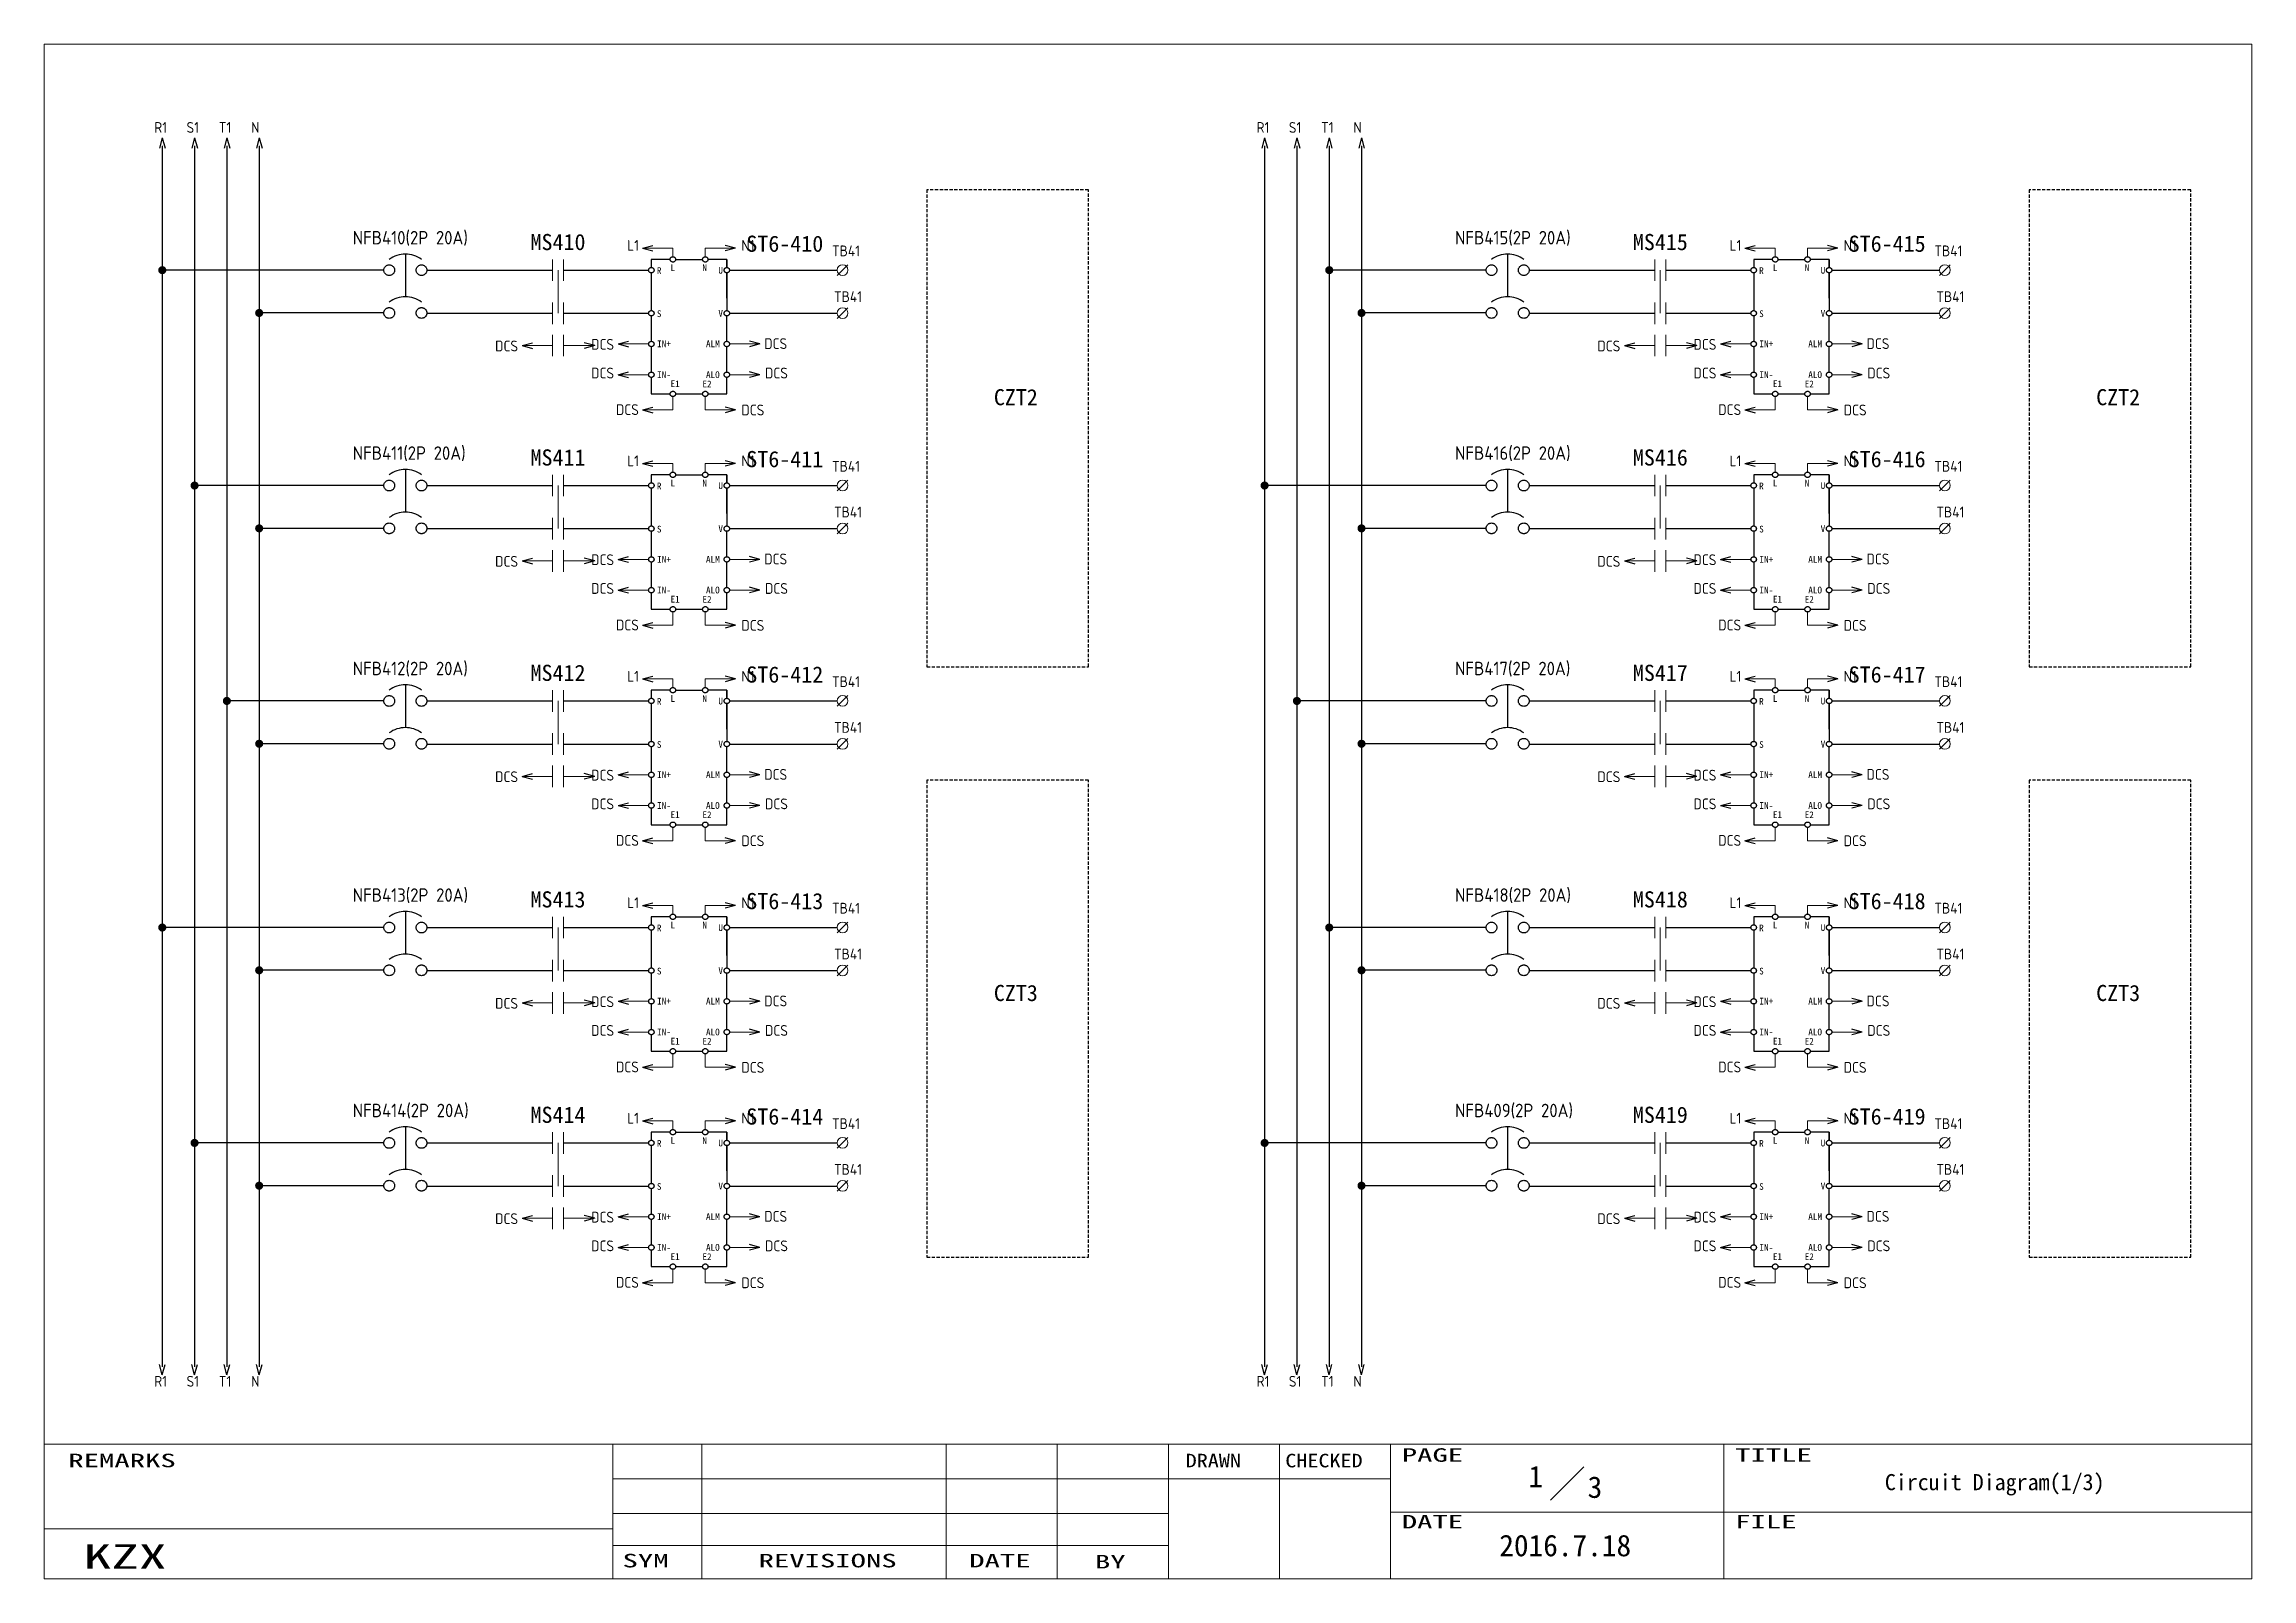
# Model space of a CAD drawing. Extents: x -319 to 2858, y -2689 to 285.
# Drawn here: x 356.9 to 766.9, y -1587.7 to -1302.7 of the extents above; entities that cross this region are included whole.
import ezdxf
from ezdxf.enums import TextEntityAlignment as Align

# ---------------------------------------------------------------- set-up
doc = ezdxf.new("R2010")
doc.units = 0
doc.header["$LTSCALE"] = 0.3
doc.header["$MEASUREMENT"] = 0
doc.linetypes.add('実線', pattern=[20001, 20000, -1])
doc.linetypes.add('破線', pattern=[3, 2, -1])
doc.layers.get('0').update_dxf_attribs({"linetype": '実線'})
for name, color, linetype, lineweight in [('01図枠', 5, 'CONTINUOUS', 9), ('02接続図', 7, 'CONTINUOUS', 5), ('10外形', 7, 'CONTINUOUS', 9)]:
    doc.layers.add(name, color=color, linetype=linetype, lineweight=lineweight)
for name, color, linetype in [('04部品記号', 3, 'CONTINUOUS'), ('05線番', 4, 'CONTINUOUS'), ('BLOCK', 7, 'CONTINUOUS'), ('図形１', 7, '実線'), ('虚线', 253, '破線')]:
    doc.layers.add(name, color=color, linetype=linetype)
doc.styles.add('電気標準', font='ISOCP.shx', dxfattribs={"height": 2.5, "bigfont": 'extfont.shx'})
doc.styles.add('ＭＳＰゴシック', font='')
doc.styles.get('ＭＳＰゴシック').set_extended_font_data('SimSun')

msp = doc.modelspace()

# ---------------------------------------------------------------- texts
at = {"layer": '01図枠', "linetype": 'Continuous', "lineweight": 5, "style": 'ＭＳＰゴシック'}
for s, height, width, p in [('REMARKS', 2.513, 1.666667, (361.44, -1564.43)), ('DRAWN', 2.513, 1.2, (568.95, -1564.45)), ('CHECKED', 2.513, 1.2, (587.45, -1564.45)), ('PAGE', 2.513, 1.666667, (609.08, -1563.42)), ('TITLE', 2.513, 1.666667, (670.99, -1563.42)), ('DATE', 2.513, 1.666667, (609.08, -1575.8)), ('FILE', 2.513, 1.666667, (670.99, -1575.8)), ('KZX', 4.523, 1.666667, (364.28, -1581.27)), ('SYM', 2.513, 1.666667, (464.36, -1583.03))]:
    msp.add_text(s, height=height, dxfattribs=dict(at, width=width)).set_placement(p, align=Align.TOP_LEFT)
at = {"layer": '01図枠', "linetype": 'Continuous', "lineweight": 5, "style": 'ＭＳＰゴシック', "width": 1.666667}
for s, p in [('REVISIONS', (502.45, -1583.03)), ('DATE', (534.45, -1583.03)), ('BY', (554.95, -1583.23))]:
    msp.add_text(s, height=2.513, dxfattribs=at).set_placement(p, align=Align.TOP_CENTER)
at = {"layer": '02接続図', "style": 'ＭＳＰゴシック'}
for s, p in [('1', (633.95, -1568.67)), ('3', (644.95, -1570.67)), ('2016.7.18', (639.43, -1581.51))]:
    msp.add_text(s, height=4, dxfattribs=at).set_placement(p, align=Align.MIDDLE)
msp.add_text('Circuit Diagram(1/3)', height=3, dxfattribs=at).set_placement((698.78, -1569.71), align=Align.MIDDLE_LEFT)
at = {"layer": '04部品記号', "linetype": 'Continuous', "style": 'ＭＳＰゴシック'}
for s, p in [('MS410', (452.38, -1339.42)), ('ST6-410', (494.5, -1339.73)), ('MS415', (657.1, -1339.42)), ('ST6-415', (699.22, -1339.73)), ('CZT2', (537.4, -1368.23)), ('CZT2', (742.12, -1368.23)), ('MS411', (452.38, -1379.42)), ('ST6-411', (494.5, -1379.73)), ('MS416', (657.1, -1379.42)), ('ST6-416', (699.22, -1379.73)), ('MS412', (452.38, -1419.42)), ('ST6-412', (494.5, -1419.73)), ('MS417', (657.1, -1419.42)), ('ST6-417', (699.22, -1419.73)), ('MS413', (452.38, -1461.49)), ('ST6-413', (494.5, -1461.81)), ('MS418', (657.1, -1461.49)), ('ST6-418', (699.22, -1461.81)), ('CZT3', (537.4, -1478.87)), ('CZT3', (742.12, -1478.87)), ('MS414', (452.38, -1501.49)), ('ST6-414', (494.5, -1501.81)), ('MS419', (657.1, -1501.49)), ('ST6-419', (699.22, -1501.81))]:
    msp.add_text(s, height=3, dxfattribs=at).set_placement(p, align=Align.MIDDLE_CENTER)
at = {"layer": '05線番', "style": 'ＭＳＰゴシック'}
for s, p in [('R', (470.74, -1344.73)), ('L', (473.28, -1344.18)), ('N', (479.2, -1344.2)), ('U', (482.16, -1344.66)), ('R', (675.45, -1344.73)), ('L', (678, -1344.18)), ('N', (683.91, -1344.2)), ('U', (686.87, -1344.66)), ('S', (470.74, -1352.73)), ('V', (482.16, -1352.66)), ('S', (675.45, -1352.73)), ('V', (686.87, -1352.66)), ('IN+', (470.79, -1358.32)), ('ALM', (479.86, -1358.32)), ('IN+', (675.5, -1358.32)), ('ALM', (684.57, -1358.32)), ('IN-', (470.78, -1364.05)), ('E1', (473.28, -1365.74)), ('E2', (479.2, -1365.77)), ('ALO', (479.86, -1364.05)), ('IN-', (675.5, -1364.05)), ('E1', (678, -1365.74)), ('E2', (683.91, -1365.77)), ('ALO', (684.57, -1364.05)), ('R', (470.74, -1384.73)), ('L', (473.28, -1384.18)), ('N', (479.2, -1384.2)), ('U', (482.16, -1384.66)), ('R', (675.45, -1384.73)), ('L', (678, -1384.18)), ('N', (683.91, -1384.2)), ('U', (686.87, -1384.66)), ('S', (470.74, -1392.73)), ('V', (482.16, -1392.66)), ('S', (675.45, -1392.73)), ('V', (686.87, -1392.66)), ('IN+', (470.79, -1398.32)), ('ALM', (479.86, -1398.32)), ('IN+', (675.5, -1398.32)), ('ALM', (684.57, -1398.32)), ('IN-', (470.78, -1404.05)), ('E1', (473.28, -1405.74)), ('E2', (479.2, -1405.77)), ('ALO', (479.86, -1404.05)), ('IN-', (675.5, -1404.05)), ('E1', (678, -1405.74)), ('E2', (683.91, -1405.77)), ('ALO', (684.57, -1404.05)), ('R', (470.74, -1424.73)), ('L', (473.28, -1424.18)), ('N', (479.2, -1424.2)), ('U', (482.16, -1424.66)), ('R', (675.45, -1424.73)), ('L', (678, -1424.18)), ('N', (683.91, -1424.2)), ('U', (686.87, -1424.66)), ('S', (470.74, -1432.73)), ('V', (482.16, -1432.66)), ('S', (675.45, -1432.73)), ('V', (686.87, -1432.66)), ('IN+', (470.79, -1438.32)), ('ALM', (479.86, -1438.32)), ('IN+', (675.5, -1438.32)), ('ALM', (684.57, -1438.32)), ('IN-', (470.78, -1444.05)), ('E1', (473.28, -1445.74)), ('E2', (479.2, -1445.77)), ('ALO', (479.86, -1444.05)), ('IN-', (675.5, -1444.05)), ('E1', (678, -1445.74)), ('E2', (683.91, -1445.77)), ('ALO', (684.57, -1444.05)), ('R', (470.74, -1466.81)), ('L', (473.28, -1466.26)), ('N', (479.2, -1466.28)), ('U', (482.16, -1466.74)), ('R', (675.45, -1466.81)), ('L', (678, -1466.26)), ('N', (683.91, -1466.28)), ('U', (686.87, -1466.74)), ('S', (470.74, -1474.81)), ('V', (482.16, -1474.74)), ('S', (675.45, -1474.81)), ('V', (686.87, -1474.74)), ('IN+', (470.79, -1480.39)), ('ALM', (479.86, -1480.39)), ('IN+', (675.5, -1480.39)), ('ALM', (684.57, -1480.39)), ('IN-', (470.78, -1486.12)), ('E1', (473.28, -1487.82)), ('E2', (479.2, -1487.84)), ('ALO', (479.86, -1486.12)), ('IN-', (675.5, -1486.12)), ('E1', (678, -1487.82)), ('E2', (683.91, -1487.84)), ('ALO', (684.57, -1486.12)), ('R', (470.74, -1506.81)), ('L', (473.28, -1506.26)), ('N', (479.2, -1506.28)), ('U', (482.16, -1506.74)), ('R', (675.45, -1506.81)), ('L', (678, -1506.26)), ('N', (683.91, -1506.28)), ('U', (686.87, -1506.74)), ('S', (470.74, -1514.81)), ('V', (482.16, -1514.74)), ('S', (675.45, -1514.81)), ('V', (686.87, -1514.74)), ('IN+', (470.79, -1520.39)), ('ALM', (479.86, -1520.39)), ('IN+', (675.5, -1520.39)), ('ALM', (684.57, -1520.39)), ('IN-', (470.78, -1526.12)), ('E1', (473.28, -1527.82)), ('E2', (479.2, -1527.84)), ('ALO', (479.86, -1526.12)), ('IN-', (675.5, -1526.12)), ('E1', (678, -1527.82)), ('E2', (683.91, -1527.84)), ('ALO', (684.57, -1526.12))]:
    msp.add_text(s, height=1.25, dxfattribs=at).set_placement(p, align=Align.MIDDLE_LEFT)
at = {"layer": '図形１', "color": 7, "linetype": '実線', "style": '電気標準'}
for s, p in [('R1', (377.39, -1319.14)), ('S1', (383.39, -1319.14)), ('T1', (389.39, -1319.14)), ('N', (395.39, -1319.14)), ('R1', (582.1, -1319.14)), ('S1', (588.1, -1319.14)), ('T1', (594.1, -1319.14)), ('N', (600.1, -1319.14)), ('L1', (465.22, -1341.05)), ('N1', (486.44, -1341.05)), ('TB41', (503.27, -1342.06)), ('L1', (669.94, -1341.05)), ('N1', (691.15, -1341.05)), ('TB41', (707.99, -1342.06)), ('TB41', (503.64, -1350.56)), ('TB41', (708.36, -1350.56)), ('DCS', (440.7, -1359.72)), ('DCS', (458.53, -1359.42)), ('DCS', (490.68, -1359.28)), ('DCS', (645.41, -1359.72)), ('DCS', (663.25, -1359.42)), ('DCS', (695.39, -1359.28)), ('DCS', (458.53, -1364.75)), ('DCS', (490.82, -1364.75)), ('DCS', (663.25, -1364.75)), ('DCS', (695.54, -1364.75)), ('DCS', (463.14, -1371.54)), ('DCS', (486.44, -1371.61)), ('DCS', (667.85, -1371.54)), ('DCS', (691.15, -1371.61)), ('L1', (465.22, -1381.05)), ('N1', (486.44, -1381.05)), ('TB41', (503.27, -1382.06)), ('L1', (669.94, -1381.05)), ('N1', (691.15, -1381.05)), ('TB41', (707.99, -1382.06)), ('TB41', (503.64, -1390.56)), ('TB41', (708.36, -1390.56)), ('DCS', (440.7, -1399.72)), ('DCS', (458.53, -1399.42)), ('DCS', (490.68, -1399.28)), ('DCS', (645.41, -1399.72)), ('DCS', (663.25, -1399.42)), ('DCS', (695.39, -1399.28)), ('DCS', (458.53, -1404.75)), ('DCS', (490.82, -1404.75)), ('DCS', (663.25, -1404.75)), ('DCS', (695.54, -1404.75)), ('DCS', (463.14, -1411.54)), ('DCS', (486.44, -1411.61)), ('DCS', (667.85, -1411.54)), ('DCS', (691.15, -1411.61)), ('L1', (465.22, -1421.05)), ('N1', (486.44, -1421.05)), ('TB41', (503.27, -1422.06)), ('L1', (669.94, -1421.05)), ('N1', (691.15, -1421.05)), ('TB41', (707.99, -1422.06)), ('TB41', (503.64, -1430.56)), ('TB41', (708.36, -1430.56)), ('DCS', (440.7, -1439.72)), ('DCS', (458.53, -1439.42)), ('DCS', (490.68, -1439.28)), ('DCS', (645.41, -1439.72)), ('DCS', (663.25, -1439.42)), ('DCS', (695.39, -1439.28)), ('DCS', (458.53, -1444.75)), ('DCS', (490.82, -1444.75)), ('DCS', (663.25, -1444.75)), ('DCS', (695.54, -1444.75)), ('DCS', (463.14, -1451.54)), ('DCS', (486.44, -1451.61)), ('DCS', (667.85, -1451.54)), ('DCS', (691.15, -1451.61)), ('L1', (465.22, -1463.12)), ('N1', (486.44, -1463.12)), ('TB41', (503.27, -1464.13)), ('L1', (669.94, -1463.12)), ('N1', (691.15, -1463.12)), ('TB41', (707.99, -1464.13)), ('TB41', (503.64, -1472.64)), ('TB41', (708.36, -1472.64)), ('DCS', (440.7, -1481.79)), ('DCS', (458.53, -1481.5)), ('DCS', (490.68, -1481.35)), ('DCS', (645.41, -1481.79)), ('DCS', (663.25, -1481.5)), ('DCS', (695.39, -1481.35)), ('DCS', (458.53, -1486.83)), ('DCS', (490.82, -1486.83)), ('DCS', (663.25, -1486.83)), ('DCS', (695.54, -1486.83)), ('DCS', (463.14, -1493.61)), ('DCS', (486.44, -1493.69)), ('DCS', (667.85, -1493.61)), ('DCS', (691.15, -1493.69)), ('L1', (465.22, -1503.12)), ('N1', (486.44, -1503.12)), ('TB41', (503.27, -1504.13)), ('L1', (669.94, -1503.12)), ('N1', (691.15, -1503.12)), ('TB41', (707.99, -1504.13)), ('TB41', (503.64, -1512.64)), ('TB41', (708.36, -1512.64)), ('DCS', (440.7, -1521.79)), ('DCS', (458.53, -1521.5)), ('DCS', (490.68, -1521.35)), ('DCS', (645.41, -1521.79)), ('DCS', (663.25, -1521.5)), ('DCS', (695.39, -1521.35)), ('DCS', (458.53, -1526.83)), ('DCS', (490.82, -1526.83)), ('DCS', (663.25, -1526.83)), ('DCS', (695.54, -1526.83)), ('DCS', (463.14, -1533.61)), ('DCS', (486.44, -1533.69)), ('DCS', (667.85, -1533.61)), ('DCS', (691.15, -1533.69)), ('R1', (377.39, -1551.98)), ('S1', (383.39, -1551.98)), ('T1', (389.39, -1551.98)), ('N', (395.39, -1551.98)), ('R1', (582.1, -1551.98)), ('S1', (588.1, -1551.98)), ('T1', (594.1, -1551.98)), ('N', (600.1, -1551.98))]:
    msp.add_text(s, height=2, dxfattribs=at).set_placement(p)
at = {"layer": '図形１', "color": 4, "style": '電気標準'}
for s, p in [('NFB410(2P 20A)', (414.25, -1339.86)), ('NFB415(2P 20A)', (618.96, -1339.86)), ('NFB411(2P 20A)', (414.25, -1379.86)), ('NFB416(2P 20A)', (618.96, -1379.86)), ('NFB412(2P 20A)', (414.25, -1419.86)), ('NFB417(2P 20A)', (618.96, -1419.86)), ('NFB413(2P 20A)', (414.25, -1461.94)), ('NFB418(2P 20A)', (618.96, -1461.94)), ('NFB414(2P 20A)', (414.25, -1501.94)), ('NFB409(2P 20A)', (618.96, -1501.94))]:
    msp.add_text(s, height=2.5, dxfattribs=at).set_placement(p)

# ---------------------------------------------------------------- blocks, each defined once
blk = doc.blocks.new('矢印（右向）')
at = {"layer": 'BLOCK'}
for q in [(-1.93, 0.52), (-1.93, -0.52)]:
    blk.add_line((0, 0), q, dxfattribs=at)

# ---------------------------------------------------------------- linework, layer by layer
for p, q in [((420.03, -1344.64), (378.89, -1344.64)), ((424.03, -1341.64), (424.03, -1349.59)), ((428.03, -1344.64), (451.38, -1344.64)), ((453.38, -1344.64), (469.21, -1344.64)), ((473.21, -1342.64), (469.71, -1342.64)), ((469.71, -1342.64), (469.71, -1344.14)), ((474.21, -1342.64), (479.23, -1342.64)), ((483.73, -1342.64), (480.23, -1342.64)), ((483.73, -1344.14), (483.73, -1342.64)), ((483.73, -1342.64), (483.73, -1344.14)), ((484.23, -1344.64), (486.23, -1344.64)), ((484.23, -1344.64), (504.23, -1344.64)), ((624.74, -1344.64), (595.6, -1344.64)), ((628.74, -1341.64), (628.74, -1349.59)), ((632.74, -1344.64), (656.09, -1344.64)), ((658.09, -1344.64), (673.93, -1344.64)), ((677.93, -1342.64), (674.43, -1342.64)), ((674.43, -1342.64), (674.43, -1344.14)), ((678.93, -1342.64), (683.94, -1342.64)), ((688.44, -1342.64), (684.94, -1342.64)), ((688.44, -1344.14), (688.44, -1342.64)), ((688.44, -1342.64), (688.44, -1344.14)), ((688.94, -1344.64), (690.94, -1344.64)), ((688.94, -1344.64), (708.94, -1344.64)), ((469.71, -1345.14), (469.71, -1352.14)), ((483.73, -1349.85), (483.73, -1345.14)), ((483.73, -1345.14), (483.73, -1352.14)), ((674.43, -1345.14), (674.43, -1352.14)), ((688.44, -1349.85), (688.44, -1345.14)), ((688.44, -1345.14), (688.44, -1352.14)), ((420.03, -1352.59), (396.89, -1352.59)), ((420.03, -1352.59), (396.89, -1352.59)), ((428.03, -1352.64), (451.38, -1352.64)), ((453.38, -1352.64), (469.21, -1352.64)), ((484.23, -1352.64), (504.23, -1352.64)), ((624.74, -1352.59), (601.6, -1352.59)), ((624.74, -1352.59), (601.6, -1352.59)), ((632.74, -1352.64), (656.09, -1352.64)), ((658.09, -1352.64), (673.93, -1352.64)), ((688.94, -1352.64), (708.94, -1352.64)), ((469.71, -1353.14), (469.71, -1357.85)), ((483.73, -1357.85), (483.73, -1353.14)), ((674.43, -1353.14), (674.43, -1357.85)), ((688.44, -1357.85), (688.44, -1353.14)), ((469.71, -1358.85), (469.71, -1363.56)), ((483.73, -1363.56), (483.73, -1358.85)), ((674.43, -1358.85), (674.43, -1363.56)), ((688.44, -1363.56), (688.44, -1358.85)), ((469.71, -1364.56), (469.71, -1367.62)), ((483.73, -1367.62), (483.73, -1364.56)), ((674.43, -1364.56), (674.43, -1367.62)), ((688.44, -1367.62), (688.44, -1364.56)), ((469.71, -1367.62), (473.21, -1367.62)), ((474.21, -1367.62), (479.23, -1367.62)), ((480.23, -1367.62), (483.73, -1367.62)), ((674.43, -1367.62), (677.93, -1367.62)), ((678.93, -1367.62), (683.94, -1367.62)), ((684.94, -1367.62), (688.44, -1367.62)), ((424.03, -1381.64), (424.03, -1389.59)), ((628.74, -1381.64), (628.74, -1389.59)), ((420.03, -1384.64), (384.89, -1384.64)), ((428.03, -1384.64), (451.38, -1384.64)), ((453.38, -1384.64), (469.21, -1384.64)), ((473.21, -1382.64), (469.71, -1382.64)), ((469.71, -1382.64), (469.71, -1384.14)), ((469.71, -1385.14), (469.71, -1392.14)), ((474.21, -1382.64), (479.23, -1382.64)), ((483.73, -1382.64), (480.23, -1382.64)), ((483.73, -1384.14), (483.73, -1382.64)), ((483.73, -1382.64), (483.73, -1384.14)), ((483.73, -1389.85), (483.73, -1385.14)), ((483.73, -1385.14), (483.73, -1392.14)), ((484.23, -1384.64), (486.23, -1384.64)), ((484.23, -1384.64), (504.23, -1384.64)), ((624.74, -1384.64), (583.6, -1384.64)), ((632.74, -1384.64), (656.09, -1384.64)), ((658.09, -1384.64), (673.93, -1384.64)), ((677.93, -1382.64), (674.43, -1382.64)), ((674.43, -1382.64), (674.43, -1384.14)), ((674.43, -1385.14), (674.43, -1392.14)), ((678.93, -1382.64), (683.94, -1382.64)), ((688.44, -1382.64), (684.94, -1382.64)), ((688.44, -1384.14), (688.44, -1382.64)), ((688.44, -1382.64), (688.44, -1384.14)), ((688.44, -1389.85), (688.44, -1385.14)), ((688.44, -1385.14), (688.44, -1392.14)), ((688.94, -1384.64), (690.94, -1384.64)), ((688.94, -1384.64), (708.94, -1384.64)), ((420.03, -1392.59), (396.89, -1392.59)), ((428.03, -1392.64), (451.38, -1392.64)), ((453.38, -1392.64), (469.21, -1392.64)), ((469.71, -1393.14), (469.71, -1397.85)), ((483.73, -1397.85), (483.73, -1393.14)), ((484.23, -1392.64), (504.23, -1392.64)), ((624.74, -1392.59), (601.6, -1392.59)), ((632.74, -1392.64), (656.09, -1392.64)), ((658.09, -1392.64), (673.93, -1392.64)), ((674.43, -1393.14), (674.43, -1397.85)), ((688.44, -1397.85), (688.44, -1393.14)), ((688.94, -1392.64), (708.94, -1392.64)), ((469.71, -1398.85), (469.71, -1403.56)), ((483.73, -1403.56), (483.73, -1398.85)), ((674.43, -1398.85), (674.43, -1403.56)), ((688.44, -1403.56), (688.44, -1398.85)), ((469.71, -1404.56), (469.71, -1407.62)), ((483.73, -1407.62), (483.73, -1404.56)), ((674.43, -1404.56), (674.43, -1407.62)), ((688.44, -1407.62), (688.44, -1404.56)), ((469.71, -1407.62), (473.21, -1407.62)), ((474.21, -1407.62), (479.23, -1407.62)), ((480.23, -1407.62), (483.73, -1407.62)), ((674.43, -1407.62), (677.93, -1407.62)), ((678.93, -1407.62), (683.94, -1407.62)), ((684.94, -1407.62), (688.44, -1407.62)), ((424.03, -1421.64), (424.03, -1429.59)), ((473.21, -1422.64), (469.71, -1422.64)), ((469.71, -1422.64), (469.71, -1424.14)), ((474.21, -1422.64), (479.23, -1422.64)), ((483.73, -1422.64), (480.23, -1422.64)), ((483.73, -1424.14), (483.73, -1422.64)), ((483.73, -1422.64), (483.73, -1424.14)), ((628.74, -1421.64), (628.74, -1429.59)), ((677.93, -1422.64), (674.43, -1422.64)), ((674.43, -1422.64), (674.43, -1424.14)), ((678.93, -1422.64), (683.94, -1422.64)), ((688.44, -1422.64), (684.94, -1422.64)), ((688.44, -1424.14), (688.44, -1422.64)), ((688.44, -1422.64), (688.44, -1424.14)), ((420.03, -1424.64), (390.89, -1424.64)), ((428.03, -1424.64), (451.38, -1424.64)), ((453.38, -1424.64), (469.21, -1424.64)), ((469.71, -1425.14), (469.71, -1432.14)), ((483.73, -1429.85), (483.73, -1425.14)), ((483.73, -1425.14), (483.73, -1432.14)), ((484.23, -1424.64), (486.23, -1424.64)), ((484.23, -1424.64), (504.23, -1424.64)), ((624.74, -1424.64), (589.6, -1424.64)), ((632.74, -1424.64), (656.09, -1424.64)), ((658.09, -1424.64), (673.93, -1424.64)), ((674.43, -1425.14), (674.43, -1432.14)), ((688.44, -1429.85), (688.44, -1425.14)), ((688.44, -1425.14), (688.44, -1432.14)), ((688.94, -1424.64), (690.94, -1424.64)), ((688.94, -1424.64), (708.94, -1424.64)), ((420.03, -1432.59), (396.89, -1432.59)), ((428.03, -1432.64), (451.38, -1432.64)), ((453.38, -1432.64), (469.21, -1432.64)), ((469.71, -1433.14), (469.71, -1437.85)), ((483.73, -1437.85), (483.73, -1433.14)), ((484.23, -1432.64), (504.23, -1432.64)), ((624.74, -1432.59), (601.6, -1432.59)), ((632.74, -1432.64), (656.09, -1432.64)), ((658.09, -1432.64), (673.93, -1432.64)), ((674.43, -1433.14), (674.43, -1437.85)), ((688.44, -1437.85), (688.44, -1433.14)), ((688.94, -1432.64), (708.94, -1432.64)), ((469.71, -1438.85), (469.71, -1443.56)), ((483.73, -1443.56), (483.73, -1438.85)), ((674.43, -1438.85), (674.43, -1443.56)), ((688.44, -1443.56), (688.44, -1438.85)), ((469.71, -1444.56), (469.71, -1447.62)), ((483.73, -1447.62), (483.73, -1444.56)), ((674.43, -1444.56), (674.43, -1447.62)), ((688.44, -1447.62), (688.44, -1444.56)), ((469.71, -1447.62), (473.21, -1447.62)), ((474.21, -1447.62), (479.23, -1447.62)), ((480.23, -1447.62), (483.73, -1447.62)), ((674.43, -1447.62), (677.93, -1447.62)), ((678.93, -1447.62), (683.94, -1447.62)), ((684.94, -1447.62), (688.44, -1447.62)), ((420.03, -1466.72), (378.89, -1466.72)), ((424.03, -1463.72), (424.03, -1471.66)), ((428.03, -1466.72), (451.38, -1466.72)), ((453.38, -1466.72), (469.21, -1466.72)), ((473.21, -1464.72), (469.71, -1464.72)), ((469.71, -1464.72), (469.71, -1466.22)), ((469.71, -1467.22), (469.71, -1474.22)), ((474.21, -1464.72), (479.23, -1464.72)), ((483.73, -1464.72), (480.23, -1464.72)), ((483.73, -1466.22), (483.73, -1464.72)), ((483.73, -1464.72), (483.73, -1466.22)), ((483.73, -1471.92), (483.73, -1467.22)), ((483.73, -1467.22), (483.73, -1474.22)), ((484.23, -1466.72), (486.23, -1466.72)), ((484.23, -1466.72), (504.23, -1466.72)), ((624.74, -1466.72), (595.6, -1466.72)), ((628.74, -1463.72), (628.74, -1471.66)), ((632.74, -1466.72), (656.09, -1466.72)), ((658.09, -1466.72), (673.93, -1466.72)), ((677.93, -1464.72), (674.43, -1464.72)), ((674.43, -1464.72), (674.43, -1466.22)), ((674.43, -1467.22), (674.43, -1474.22)), ((678.93, -1464.72), (683.94, -1464.72)), ((688.44, -1464.72), (684.94, -1464.72)), ((688.44, -1466.22), (688.44, -1464.72)), ((688.44, -1464.72), (688.44, -1466.22)), ((688.44, -1471.92), (688.44, -1467.22)), ((688.44, -1467.22), (688.44, -1474.22)), ((688.94, -1466.72), (690.94, -1466.72)), ((688.94, -1466.72), (708.94, -1466.72)), ((420.03, -1474.66), (396.89, -1474.66)), ((420.03, -1474.66), (396.89, -1474.66)), ((428.03, -1474.72), (451.38, -1474.72)), ((453.38, -1474.72), (469.21, -1474.72)), ((469.71, -1475.22), (469.71, -1479.92)), ((483.73, -1479.92), (483.73, -1475.22)), ((484.23, -1474.72), (504.23, -1474.72)), ((624.74, -1474.66), (601.6, -1474.66)), ((624.74, -1474.66), (601.6, -1474.66)), ((632.74, -1474.72), (656.09, -1474.72)), ((658.09, -1474.72), (673.93, -1474.72)), ((674.43, -1475.22), (674.43, -1479.92)), ((688.44, -1479.92), (688.44, -1475.22)), ((688.94, -1474.72), (708.94, -1474.72)), ((469.71, -1480.92), (469.71, -1485.63)), ((483.73, -1485.63), (483.73, -1480.92)), ((674.43, -1480.92), (674.43, -1485.63)), ((688.44, -1485.63), (688.44, -1480.92)), ((469.71, -1486.63), (469.71, -1489.69)), ((483.73, -1489.69), (483.73, -1486.63)), ((674.43, -1486.63), (674.43, -1489.69)), ((688.44, -1489.69), (688.44, -1486.63)), ((469.71, -1489.69), (473.21, -1489.69)), ((474.21, -1489.69), (479.23, -1489.69)), ((480.23, -1489.69), (483.73, -1489.69)), ((674.43, -1489.69), (677.93, -1489.69)), ((678.93, -1489.69), (683.94, -1489.69)), ((684.94, -1489.69), (688.44, -1489.69)), ((424.03, -1503.72), (424.03, -1511.66)), ((628.74, -1503.72), (628.74, -1511.66)), ((420.03, -1506.72), (384.89, -1506.72)), ((428.03, -1506.72), (451.38, -1506.72)), ((453.38, -1506.72), (469.21, -1506.72)), ((473.21, -1504.72), (469.71, -1504.72)), ((469.71, -1504.72), (469.71, -1506.22)), ((469.71, -1507.22), (469.71, -1514.22)), ((474.21, -1504.72), (479.23, -1504.72)), ((483.73, -1504.72), (480.23, -1504.72)), ((483.73, -1506.22), (483.73, -1504.72)), ((483.73, -1504.72), (483.73, -1506.22)), ((483.73, -1511.92), (483.73, -1507.22)), ((483.73, -1507.22), (483.73, -1514.22)), ((484.23, -1506.72), (486.23, -1506.72)), ((484.23, -1506.72), (504.23, -1506.72)), ((624.74, -1506.72), (583.6, -1506.72)), ((632.74, -1506.72), (656.09, -1506.72)), ((658.09, -1506.72), (673.93, -1506.72)), ((677.93, -1504.72), (674.43, -1504.72)), ((674.43, -1504.72), (674.43, -1506.22)), ((674.43, -1507.22), (674.43, -1514.22)), ((678.93, -1504.72), (683.94, -1504.72)), ((688.44, -1504.72), (684.94, -1504.72)), ((688.44, -1506.22), (688.44, -1504.72)), ((688.44, -1504.72), (688.44, -1506.22)), ((688.44, -1511.92), (688.44, -1507.22)), ((688.44, -1507.22), (688.44, -1514.22)), ((688.94, -1506.72), (690.94, -1506.72)), ((688.94, -1506.72), (708.94, -1506.72)), ((420.03, -1514.66), (396.89, -1514.66)), ((428.03, -1514.72), (451.38, -1514.72)), ((453.38, -1514.72), (469.21, -1514.72)), ((469.71, -1515.22), (469.71, -1519.92)), ((483.73, -1519.92), (483.73, -1515.22)), ((484.23, -1514.72), (504.23, -1514.72)), ((624.74, -1514.66), (601.6, -1514.66)), ((632.74, -1514.72), (656.09, -1514.72)), ((658.09, -1514.72), (673.93, -1514.72)), ((674.43, -1515.22), (674.43, -1519.92)), ((688.44, -1519.92), (688.44, -1515.22)), ((688.94, -1514.72), (708.94, -1514.72)), ((469.71, -1520.92), (469.71, -1525.63)), ((483.73, -1525.63), (483.73, -1520.92)), ((674.43, -1520.92), (674.43, -1525.63)), ((688.44, -1525.63), (688.44, -1520.92)), ((469.71, -1526.63), (469.71, -1529.69)), ((483.73, -1529.69), (483.73, -1526.63)), ((674.43, -1526.63), (674.43, -1529.69)), ((688.44, -1529.69), (688.44, -1526.63)), ((469.71, -1529.69), (473.21, -1529.69)), ((474.21, -1529.69), (479.23, -1529.69)), ((480.23, -1529.69), (483.73, -1529.69)), ((674.43, -1529.69), (677.93, -1529.69)), ((678.93, -1529.69), (683.94, -1529.69)), ((684.94, -1529.69), (688.44, -1529.69))]:
    msp.add_line(p, q)
for centre in [(469.71, -1344.64), (473.71, -1342.64), (479.73, -1342.64), (483.73, -1344.64), (674.43, -1344.64), (678.43, -1342.64), (684.44, -1342.64), (688.44, -1344.64), (469.71, -1352.64), (483.73, -1352.64), (674.43, -1352.64), (688.44, -1352.64), (469.71, -1358.35), (483.73, -1358.35), (674.43, -1358.35), (688.44, -1358.35), (469.71, -1364.06), (483.73, -1364.06), (674.43, -1364.06), (688.44, -1364.06), (473.71, -1367.62), (479.73, -1367.62), (678.43, -1367.62), (684.44, -1367.62), (469.71, -1384.64), (473.71, -1382.64), (479.73, -1382.64), (483.73, -1384.64), (674.43, -1384.64), (678.43, -1382.64), (684.44, -1382.64), (688.44, -1384.64), (469.71, -1392.64), (483.73, -1392.64), (674.43, -1392.64), (688.44, -1392.64), (469.71, -1398.35), (483.73, -1398.35), (674.43, -1398.35), (688.44, -1398.35), (469.71, -1404.06), (483.73, -1404.06), (674.43, -1404.06), (688.44, -1404.06), (473.71, -1407.62), (479.73, -1407.62), (678.43, -1407.62), (684.44, -1407.62), (473.71, -1422.64), (479.73, -1422.64), (678.43, -1422.64), (684.44, -1422.64), (469.71, -1424.64), (483.73, -1424.64), (674.43, -1424.64), (688.44, -1424.64), (469.71, -1432.64), (483.73, -1432.64), (674.43, -1432.64), (688.44, -1432.64), (469.71, -1438.35), (483.73, -1438.35), (674.43, -1438.35), (688.44, -1438.35), (469.71, -1444.06), (473.71, -1447.62), (479.73, -1447.62), (483.73, -1444.06), (674.43, -1444.06), (678.43, -1447.62), (684.44, -1447.62), (688.44, -1444.06), (469.71, -1466.72), (473.71, -1464.72), (479.73, -1464.72), (483.73, -1466.72), (674.43, -1466.72), (678.43, -1464.72), (684.44, -1464.72), (688.44, -1466.72), (469.71, -1474.72), (483.73, -1474.72), (674.43, -1474.72), (688.44, -1474.72), (469.71, -1480.42), (483.73, -1480.42), (674.43, -1480.42), (688.44, -1480.42), (469.71, -1486.13), (483.73, -1486.13), (674.43, -1486.13), (688.44, -1486.13), (473.71, -1489.69), (479.73, -1489.69), (678.43, -1489.69), (684.44, -1489.69), (473.71, -1504.72), (479.73, -1504.72), (678.43, -1504.72), (684.44, -1504.72), (469.71, -1506.72), (483.73, -1506.72), (674.43, -1506.72), (688.44, -1506.72), (469.71, -1514.72), (483.73, -1514.72), (674.43, -1514.72), (688.44, -1514.72), (469.71, -1520.42), (483.73, -1520.42), (674.43, -1520.42), (688.44, -1520.42), (469.71, -1526.13), (473.71, -1529.69), (479.73, -1529.69), (483.73, -1526.13), (674.43, -1526.13), (678.43, -1529.69), (684.44, -1529.69), (688.44, -1526.13)]:
    msp.add_circle(centre, 0.5)
at = {"layer": '01図枠', "linetype": 'Continuous', "lineweight": 5}
for p, q in [((356.95, -1587.67), (356.95, -1302.67)), ((356.95, -1302.67), (766.95, -1302.67)), ((766.95, -1302.67), (766.95, -1587.67)), ((356.95, -1562.67), (766.95, -1562.67)), ((462.56, -1562.67), (462.56, -1587.67)), ((479.07, -1562.67), (479.07, -1587.67)), ((524.47, -1562.67), (524.47, -1587.67)), ((545.1, -1562.67), (545.1, -1587.67)), ((565.74, -1562.67), (565.74, -1587.67)), ((586.38, -1587.67), (586.38, -1562.67)), ((607.01, -1562.67), (607.01, -1587.67)), ((668.92, -1587.67), (668.92, -1562.67)), ((462.56, -1569.1), (565.74, -1569.1)), ((565.74, -1569.1), (607.01, -1569.1)), ((642.87, -1566.86), (636.68, -1573.05)), ((462.56, -1578.38), (356.95, -1578.38)), ((462.56, -1575.52), (565.74, -1575.52)), ((607.01, -1575.29), (766.95, -1575.29)), ((462.56, -1581.48), (565.74, -1581.48)), ((766.95, -1587.67), (356.95, -1587.67))]:
    msp.add_line(p, q, dxfattribs=at)
at = {"layer": '02接続図', "linetype": 'Continuous'}
for p, q in [((451.38, -1346.64), (451.38, -1342.64)), ((452.38, -1344.64), (452.38, -1352.64)), ((453.38, -1346.64), (453.38, -1342.64)), ((504.23, -1345.62), (506.23, -1343.62)), ((656.09, -1346.64), (656.09, -1342.64)), ((657.09, -1344.64), (657.09, -1352.64)), ((658.09, -1346.64), (658.09, -1342.64)), ((708.94, -1345.62), (710.94, -1343.62)), ((451.38, -1354.64), (451.38, -1350.64)), ((453.38, -1354.64), (453.38, -1350.64)), ((504.23, -1353.62), (506.23, -1351.62)), ((656.09, -1354.64), (656.09, -1350.64)), ((658.09, -1354.64), (658.09, -1350.64)), ((708.94, -1353.62), (710.94, -1351.62)), ((451.38, -1360.64), (451.38, -1356.64)), ((453.38, -1360.64), (453.38, -1356.64)), ((656.09, -1360.64), (656.09, -1356.64)), ((658.09, -1360.64), (658.09, -1356.64)), ((451.38, -1386.64), (451.38, -1382.64)), ((452.38, -1384.64), (452.38, -1392.64)), ((453.38, -1386.64), (453.38, -1382.64)), ((504.23, -1385.62), (506.23, -1383.62)), ((656.09, -1386.64), (656.09, -1382.64)), ((657.09, -1384.64), (657.09, -1392.64)), ((658.09, -1386.64), (658.09, -1382.64)), ((708.94, -1385.62), (710.94, -1383.62)), ((451.38, -1394.64), (451.38, -1390.64)), ((453.38, -1394.64), (453.38, -1390.64)), ((504.23, -1393.62), (506.23, -1391.62)), ((656.09, -1394.64), (656.09, -1390.64)), ((658.09, -1394.64), (658.09, -1390.64)), ((708.94, -1393.62), (710.94, -1391.62)), ((451.38, -1400.64), (451.38, -1396.64)), ((453.38, -1400.64), (453.38, -1396.64)), ((656.09, -1400.64), (656.09, -1396.64)), ((658.09, -1400.64), (658.09, -1396.64)), ((451.38, -1426.64), (451.38, -1422.64)), ((453.38, -1426.64), (453.38, -1422.64)), ((656.09, -1426.64), (656.09, -1422.64)), ((658.09, -1426.64), (658.09, -1422.64)), ((452.38, -1424.64), (452.38, -1432.64)), ((504.23, -1425.62), (506.23, -1423.62)), ((657.09, -1424.64), (657.09, -1432.64)), ((708.94, -1425.62), (710.94, -1423.62)), ((451.38, -1434.64), (451.38, -1430.64)), ((453.38, -1434.64), (453.38, -1430.64)), ((656.09, -1434.64), (656.09, -1430.64)), ((658.09, -1434.64), (658.09, -1430.64)), ((504.23, -1433.62), (506.23, -1431.62)), ((708.94, -1433.62), (710.94, -1431.62)), ((451.38, -1440.64), (451.38, -1436.64)), ((453.38, -1440.64), (453.38, -1436.64)), ((656.09, -1440.64), (656.09, -1436.64)), ((658.09, -1440.64), (658.09, -1436.64)), ((451.38, -1468.72), (451.38, -1464.72)), ((452.38, -1466.72), (452.38, -1474.72)), ((453.38, -1468.72), (453.38, -1464.72)), ((504.23, -1467.69), (506.23, -1465.69)), ((656.09, -1468.72), (656.09, -1464.72)), ((657.09, -1466.72), (657.09, -1474.72)), ((658.09, -1468.72), (658.09, -1464.72)), ((708.94, -1467.69), (710.94, -1465.69)), ((451.38, -1476.72), (451.38, -1472.72)), ((453.38, -1476.72), (453.38, -1472.72)), ((504.23, -1475.69), (506.23, -1473.69)), ((656.09, -1476.72), (656.09, -1472.72)), ((658.09, -1476.72), (658.09, -1472.72)), ((708.94, -1475.69), (710.94, -1473.69)), ((451.38, -1482.72), (451.38, -1478.72)), ((453.38, -1482.72), (453.38, -1478.72)), ((656.09, -1482.72), (656.09, -1478.72)), ((658.09, -1482.72), (658.09, -1478.72)), ((451.38, -1508.72), (451.38, -1504.72)), ((452.38, -1506.72), (452.38, -1514.72)), ((453.38, -1508.72), (453.38, -1504.72)), ((504.23, -1507.69), (506.23, -1505.69)), ((656.09, -1508.72), (656.09, -1504.72)), ((657.09, -1506.72), (657.09, -1514.72)), ((658.09, -1508.72), (658.09, -1504.72)), ((708.94, -1507.69), (710.94, -1505.69)), ((451.38, -1516.72), (451.38, -1512.72)), ((453.38, -1516.72), (453.38, -1512.72)), ((656.09, -1516.72), (656.09, -1512.72)), ((658.09, -1516.72), (658.09, -1512.72)), ((504.23, -1515.69), (506.23, -1513.69)), ((708.94, -1515.69), (710.94, -1513.69)), ((451.38, -1522.72), (451.38, -1518.72)), ((453.38, -1522.72), (453.38, -1518.72)), ((656.09, -1522.72), (656.09, -1518.72)), ((658.09, -1522.72), (658.09, -1518.72))]:
    msp.add_line(p, q, dxfattribs=at)
for centre in [(505.23, -1344.62), (709.94, -1344.62), (505.23, -1352.62), (709.94, -1352.62), (505.23, -1384.62), (709.94, -1384.62), (505.23, -1392.62), (709.94, -1392.62), (505.23, -1424.62), (709.94, -1424.62), (505.23, -1432.62), (709.94, -1432.62), (505.23, -1466.69), (709.94, -1466.69), (505.23, -1474.69), (709.94, -1474.69), (505.23, -1506.69), (709.94, -1506.69), (505.23, -1514.69), (709.94, -1514.69)]:
    msp.add_circle(centre, 1, dxfattribs=at)
at = {"layer": '10外形'}
for p, q in [((473.71, -1340.55), (468.07, -1340.55)), ((473.71, -1342.14), (473.71, -1340.55)), ((479.73, -1342.14), (479.73, -1340.55)), ((479.73, -1340.55), (485.37, -1340.55)), ((678.43, -1340.55), (672.78, -1340.55)), ((678.43, -1342.14), (678.43, -1340.55)), ((684.44, -1342.14), (684.44, -1340.55)), ((684.44, -1340.55), (690.09, -1340.55)), ((451.38, -1358.64), (445.73, -1358.64)), ((453.54, -1358.64), (459.19, -1358.64)), ((469.21, -1358.35), (463.57, -1358.35)), ((484.23, -1358.35), (489.87, -1358.35)), ((656.09, -1358.64), (650.44, -1358.64)), ((658.26, -1358.64), (663.9, -1358.64)), ((673.93, -1358.35), (668.28, -1358.35)), ((688.94, -1358.35), (694.59, -1358.35)), ((469.21, -1364.06), (463.57, -1364.06)), ((484.23, -1364.06), (489.87, -1364.06)), ((673.93, -1364.06), (668.28, -1364.06)), ((688.94, -1364.06), (694.59, -1364.06)), ((473.71, -1368.12), (473.71, -1370.59)), ((479.73, -1368.12), (479.73, -1370.59)), ((678.43, -1368.12), (678.43, -1370.59)), ((684.44, -1368.12), (684.44, -1370.59)), ((473.71, -1370.59), (468.07, -1370.59)), ((479.73, -1370.59), (485.37, -1370.59)), ((678.43, -1370.59), (672.78, -1370.59)), ((684.44, -1370.59), (690.09, -1370.59)), ((473.71, -1380.55), (468.07, -1380.55)), ((473.71, -1382.14), (473.71, -1380.55)), ((479.73, -1382.14), (479.73, -1380.55)), ((479.73, -1380.55), (485.37, -1380.55)), ((678.43, -1380.55), (672.78, -1380.55)), ((678.43, -1382.14), (678.43, -1380.55)), ((684.44, -1382.14), (684.44, -1380.55)), ((684.44, -1380.55), (690.09, -1380.55)), ((451.38, -1398.64), (445.73, -1398.64)), ((453.54, -1398.64), (459.19, -1398.64)), ((469.21, -1398.35), (463.57, -1398.35)), ((484.23, -1398.35), (489.87, -1398.35)), ((656.09, -1398.64), (650.44, -1398.64)), ((658.26, -1398.64), (663.9, -1398.64)), ((673.93, -1398.35), (668.28, -1398.35)), ((688.94, -1398.35), (694.59, -1398.35)), ((469.21, -1404.06), (463.57, -1404.06)), ((484.23, -1404.06), (489.87, -1404.06)), ((673.93, -1404.06), (668.28, -1404.06)), ((688.94, -1404.06), (694.59, -1404.06)), ((473.71, -1408.12), (473.71, -1410.59)), ((479.73, -1408.12), (479.73, -1410.59)), ((678.43, -1408.12), (678.43, -1410.59)), ((684.44, -1408.12), (684.44, -1410.59)), ((473.71, -1410.59), (468.07, -1410.59)), ((479.73, -1410.59), (485.37, -1410.59)), ((678.43, -1410.59), (672.78, -1410.59)), ((684.44, -1410.59), (690.09, -1410.59)), ((473.71, -1420.55), (468.07, -1420.55)), ((473.71, -1422.14), (473.71, -1420.55)), ((479.73, -1422.14), (479.73, -1420.55)), ((479.73, -1420.55), (485.37, -1420.55)), ((678.43, -1420.55), (672.78, -1420.55)), ((678.43, -1422.14), (678.43, -1420.55)), ((684.44, -1422.14), (684.44, -1420.55)), ((684.44, -1420.55), (690.09, -1420.55)), ((451.38, -1438.64), (445.73, -1438.64)), ((453.54, -1438.64), (459.19, -1438.64)), ((469.21, -1438.35), (463.57, -1438.35)), ((484.23, -1438.35), (489.87, -1438.35)), ((656.09, -1438.64), (650.44, -1438.64)), ((658.26, -1438.64), (663.9, -1438.64)), ((673.93, -1438.35), (668.28, -1438.35)), ((688.94, -1438.35), (694.59, -1438.35)), ((469.21, -1444.06), (463.57, -1444.06)), ((484.23, -1444.06), (489.87, -1444.06)), ((673.93, -1444.06), (668.28, -1444.06)), ((688.94, -1444.06), (694.59, -1444.06)), ((473.71, -1450.59), (468.07, -1450.59)), ((473.71, -1448.12), (473.71, -1450.59)), ((479.73, -1448.12), (479.73, -1450.59)), ((479.73, -1450.59), (485.37, -1450.59)), ((678.43, -1450.59), (672.78, -1450.59)), ((678.43, -1448.12), (678.43, -1450.59)), ((684.44, -1448.12), (684.44, -1450.59)), ((684.44, -1450.59), (690.09, -1450.59)), ((473.71, -1462.63), (468.07, -1462.63)), ((473.71, -1464.22), (473.71, -1462.63)), ((479.73, -1464.22), (479.73, -1462.63)), ((479.73, -1462.63), (485.37, -1462.63)), ((678.43, -1462.63), (672.78, -1462.63)), ((678.43, -1464.22), (678.43, -1462.63)), ((684.44, -1464.22), (684.44, -1462.63)), ((684.44, -1462.63), (690.09, -1462.63)), ((451.38, -1480.72), (445.73, -1480.72)), ((453.54, -1480.72), (459.19, -1480.72)), ((469.21, -1480.42), (463.57, -1480.42)), ((484.23, -1480.42), (489.87, -1480.42)), ((656.09, -1480.72), (650.44, -1480.72)), ((658.26, -1480.72), (663.9, -1480.72)), ((673.93, -1480.42), (668.28, -1480.42)), ((688.94, -1480.42), (694.59, -1480.42)), ((469.21, -1486.13), (463.57, -1486.13)), ((484.23, -1486.13), (489.87, -1486.13)), ((673.93, -1486.13), (668.28, -1486.13)), ((688.94, -1486.13), (694.59, -1486.13)), ((473.71, -1490.19), (473.71, -1492.67)), ((479.73, -1490.19), (479.73, -1492.67)), ((678.43, -1490.19), (678.43, -1492.67)), ((684.44, -1490.19), (684.44, -1492.67)), ((473.71, -1492.67), (468.07, -1492.67)), ((479.73, -1492.67), (485.37, -1492.67)), ((678.43, -1492.67), (672.78, -1492.67)), ((684.44, -1492.67), (690.09, -1492.67)), ((473.71, -1502.63), (468.07, -1502.63)), ((473.71, -1504.22), (473.71, -1502.63)), ((479.73, -1504.22), (479.73, -1502.63)), ((479.73, -1502.63), (485.37, -1502.63)), ((678.43, -1502.63), (672.78, -1502.63)), ((678.43, -1504.22), (678.43, -1502.63)), ((684.44, -1504.22), (684.44, -1502.63)), ((684.44, -1502.63), (690.09, -1502.63)), ((451.38, -1520.72), (445.73, -1520.72)), ((453.54, -1520.72), (459.19, -1520.72)), ((469.21, -1520.42), (463.57, -1520.42)), ((484.23, -1520.42), (489.87, -1520.42)), ((656.09, -1520.72), (650.44, -1520.72)), ((658.26, -1520.72), (663.9, -1520.72)), ((673.93, -1520.42), (668.28, -1520.42)), ((688.94, -1520.42), (694.59, -1520.42)), ((469.21, -1526.13), (463.57, -1526.13)), ((484.23, -1526.13), (489.87, -1526.13)), ((673.93, -1526.13), (668.28, -1526.13)), ((688.94, -1526.13), (694.59, -1526.13)), ((473.71, -1532.67), (468.07, -1532.67)), ((473.71, -1530.19), (473.71, -1532.67)), ((479.73, -1530.19), (479.73, -1532.67)), ((479.73, -1532.67), (485.37, -1532.67)), ((678.43, -1532.67), (672.78, -1532.67)), ((678.43, -1530.19), (678.43, -1532.67)), ((684.44, -1530.19), (684.44, -1532.67)), ((684.44, -1532.67), (690.09, -1532.67))]:
    msp.add_line(p, q, dxfattribs=at)
at = {"layer": '図形１', "color": 7}
for p, q in [((378.89, -1321.56), (378.89, -1403.39)), ((384.89, -1321.56), (384.89, -1403.39)), ((390.89, -1321.56), (390.89, -1403.39)), ((396.89, -1321.56), (396.89, -1548.28)), ((583.6, -1321.56), (583.6, -1403.39)), ((589.6, -1321.56), (589.6, -1403.39)), ((595.6, -1321.56), (595.6, -1403.39)), ((601.6, -1321.56), (601.6, -1548.28)), ((378.89, -1403.39), (378.89, -1548.28)), ((384.89, -1403.39), (384.89, -1548.28)), ((390.89, -1403.39), (390.89, -1548.28)), ((583.6, -1403.39), (583.6, -1548.28)), ((589.6, -1403.39), (589.6, -1548.28)), ((595.6, -1403.39), (595.6, -1548.28))]:
    msp.add_line(p, q, dxfattribs=at)
at = {"layer": '図形１', "const_width": 0.75}
for points in [[(378.51, -1344.64, 1), (379.26, -1344.64, 1)], [(595.23, -1344.64, 1), (595.98, -1344.64, 1)], [(396.51, -1352.59, 1), (397.26, -1352.59, 1)], [(396.51, -1352.59, 1), (397.26, -1352.59, 1)], [(601.23, -1352.59, 1), (601.98, -1352.59, 1)], [(601.23, -1352.59, 1), (601.98, -1352.59, 1)], [(384.51, -1384.64, 1), (385.26, -1384.64, 1)], [(583.23, -1384.64, 1), (583.98, -1384.64, 1)], [(396.51, -1392.59, 1), (397.26, -1392.59, 1)], [(601.23, -1392.59, 1), (601.98, -1392.59, 1)], [(390.51, -1424.64, 1), (391.26, -1424.64, 1)], [(589.23, -1424.64, 1), (589.98, -1424.64, 1)], [(396.51, -1432.59, 1), (397.26, -1432.59, 1)], [(601.23, -1432.59, 1), (601.98, -1432.59, 1)], [(378.51, -1466.72, 1), (379.26, -1466.72, 1)], [(595.23, -1466.72, 1), (595.98, -1466.72, 1)], [(396.51, -1474.66, 1), (397.26, -1474.66, 1)], [(396.51, -1474.66, 1), (397.26, -1474.66, 1)], [(601.23, -1474.66, 1), (601.98, -1474.66, 1)], [(601.23, -1474.66, 1), (601.98, -1474.66, 1)], [(384.51, -1506.72, 1), (385.26, -1506.72, 1)], [(583.23, -1506.72, 1), (583.98, -1506.72, 1)], [(396.51, -1514.66, 1), (397.26, -1514.66, 1)], [(601.23, -1514.66, 1), (601.98, -1514.66, 1)]]:
    msp.add_lwpolyline(points, format="xyb", close=True, dxfattribs=at)
at = {"layer": '図形１'}
for centre in [(421.03, -1344.64), (427.03, -1344.64), (625.74, -1344.64), (631.74, -1344.64), (421.03, -1352.59), (427.03, -1352.59), (625.74, -1352.59), (631.74, -1352.59), (421.03, -1384.64), (427.03, -1384.64), (625.74, -1384.64), (631.74, -1384.64), (421.03, -1392.59), (427.03, -1392.59), (625.74, -1392.59), (631.74, -1392.59), (421.03, -1424.64), (427.03, -1424.64), (625.74, -1424.64), (631.74, -1424.64), (421.03, -1432.59), (427.03, -1432.59), (625.74, -1432.59), (631.74, -1432.59), (421.03, -1466.72), (427.03, -1466.72), (625.74, -1466.72), (631.74, -1466.72), (421.03, -1474.66), (427.03, -1474.66), (625.74, -1474.66), (631.74, -1474.66), (421.03, -1506.72), (427.03, -1506.72), (625.74, -1506.72), (631.74, -1506.72), (421.03, -1514.66), (427.03, -1514.66), (625.74, -1514.66), (631.74, -1514.66)]:
    msp.add_circle(centre, 1, dxfattribs=at)
for centre in [(424.03, -1346.64), (628.74, -1346.64), (424.03, -1354.59), (628.74, -1354.59), (424.03, -1386.64), (628.74, -1386.64), (424.03, -1394.59), (628.74, -1394.59), (424.03, -1426.64), (628.74, -1426.64), (424.03, -1434.59), (628.74, -1434.59), (424.03, -1468.72), (628.74, -1468.72), (424.03, -1476.66), (628.74, -1476.66), (424.03, -1508.72), (628.74, -1508.72), (424.03, -1516.66), (628.74, -1516.66)]:
    msp.add_arc(centre, 5, 53.1301, 126.8699, dxfattribs=at)
at = {"layer": '虚线'}
for p, q in [((520.88, -1329.7), (520.88, -1418.3)), ((550.88, -1329.7), (520.88, -1329.7)), ((550.88, -1418.3), (550.88, -1329.7)), ((725.59, -1329.7), (725.59, -1418.3)), ((755.59, -1329.7), (725.59, -1329.7)), ((755.59, -1418.3), (755.59, -1329.7)), ((520.88, -1418.3), (550.88, -1418.3)), ((725.59, -1418.3), (755.59, -1418.3)), ((520.88, -1439.35), (520.88, -1527.95)), ((550.88, -1439.35), (520.88, -1439.35)), ((550.88, -1527.95), (550.88, -1439.35)), ((725.59, -1439.35), (725.59, -1527.95)), ((755.59, -1439.35), (725.59, -1439.35)), ((755.59, -1527.95), (755.59, -1439.35)), ((520.88, -1527.95), (550.88, -1527.95)), ((725.59, -1527.95), (755.59, -1527.95))]:
    msp.add_line(p, q, dxfattribs=at)

# ---------------------------------------------------------------- block references
at = {"layer": '図形１', "color": 7, "xscale": -1}
for p, rotation in [((378.89, -1320.06), 270), ((384.89, -1320.06), 270), ((390.89, -1320.06), 270), ((396.89, -1320.06), 270), ((583.6, -1320.06), 270), ((589.6, -1320.06), 270), ((595.6, -1320.06), 270), ((601.6, -1320.06), 270), ((485.37, -1340.55), 180), ((690.09, -1340.55), 180), ((459.19, -1358.64), 180), ((489.87, -1358.35), 180), ((663.9, -1358.64), 180), ((694.59, -1358.35), 180), ((489.87, -1364.06), 180), ((694.59, -1364.06), 180), ((485.37, -1370.59), 180), ((690.09, -1370.59), 180), ((485.37, -1380.55), 180), ((690.09, -1380.55), 180), ((489.87, -1398.35), 180), ((694.59, -1398.35), 180), ((459.19, -1398.64), 180), ((663.9, -1398.64), 180), ((489.87, -1404.06), 180), ((694.59, -1404.06), 180), ((485.37, -1410.59), 180), ((690.09, -1410.59), 180), ((485.37, -1420.55), 180), ((690.09, -1420.55), 180), ((459.19, -1438.64), 180), ((489.87, -1438.35), 180), ((663.9, -1438.64), 180), ((694.59, -1438.35), 180), ((489.87, -1444.06), 180), ((694.59, -1444.06), 180), ((485.37, -1450.59), 180), ((690.09, -1450.59), 180), ((485.37, -1462.63), 180), ((690.09, -1462.63), 180), ((489.87, -1480.42), 180), ((694.59, -1480.42), 180), ((459.19, -1480.72), 180), ((663.9, -1480.72), 180), ((489.87, -1486.13), 180), ((694.59, -1486.13), 180), ((485.37, -1492.67), 180), ((690.09, -1492.67), 180), ((485.37, -1502.63), 180), ((690.09, -1502.63), 180), ((459.19, -1520.72), 180), ((489.87, -1520.42), 180), ((663.9, -1520.72), 180), ((694.59, -1520.42), 180), ((489.87, -1526.13), 180), ((694.59, -1526.13), 180), ((485.37, -1532.67), 180), ((690.09, -1532.67), 180)]:
    msp.add_blockref('矢印（右向）', p, dxfattribs=dict(at, rotation=rotation))
at = {"layer": '図形１', "color": 7}
for p, rotation in [((468.07, -1340.55), 180), ((672.78, -1340.55), 180), ((445.73, -1358.64), 180), ((463.57, -1358.35), 180), ((650.44, -1358.64), 180), ((668.28, -1358.35), 180), ((463.57, -1364.06), 180), ((668.28, -1364.06), 180), ((468.07, -1370.59), 180), ((672.78, -1370.59), 180), ((468.07, -1380.55), 180), ((672.78, -1380.55), 180), ((463.57, -1398.35), 180), ((668.28, -1398.35), 180), ((445.73, -1398.64), 180), ((650.44, -1398.64), 180), ((463.57, -1404.06), 180), ((668.28, -1404.06), 180), ((468.07, -1410.59), 180), ((672.78, -1410.59), 180), ((468.07, -1420.55), 180), ((672.78, -1420.55), 180), ((445.73, -1438.64), 180), ((463.57, -1438.35), 180), ((650.44, -1438.64), 180), ((668.28, -1438.35), 180), ((463.57, -1444.06), 180), ((668.28, -1444.06), 180), ((468.07, -1450.59), 180), ((672.78, -1450.59), 180), ((468.07, -1462.63), 180), ((672.78, -1462.63), 180), ((463.57, -1480.42), 180), ((668.28, -1480.42), 180), ((445.73, -1480.72), 180), ((650.44, -1480.72), 180), ((463.57, -1486.13), 180), ((668.28, -1486.13), 180), ((468.07, -1492.67), 180), ((672.78, -1492.67), 180), ((468.07, -1502.63), 180), ((672.78, -1502.63), 180), ((445.73, -1520.72), 180), ((463.57, -1520.42), 180), ((650.44, -1520.72), 180), ((668.28, -1520.42), 180), ((463.57, -1526.13), 180), ((668.28, -1526.13), 180), ((468.07, -1532.67), 180), ((672.78, -1532.67), 180), ((378.89, -1549.78), 270), ((384.89, -1549.78), 270), ((390.89, -1549.78), 270), ((396.89, -1549.78), 270), ((583.6, -1549.78), 270), ((589.6, -1549.78), 270), ((595.6, -1549.78), 270), ((601.6, -1549.78), 270)]:
    msp.add_blockref('矢印（右向）', p, dxfattribs=dict(at, rotation=rotation))

msp.set_redraw_order([(e.dxf.handle, doc.entitydb.next_handle()) for e in msp.query("TEXT MTEXT ATTDEF DIMENSION ARC_DIMENSION")])  # texts and dimensions are drawn at this point

doc.saveas('drawing.dxf')
